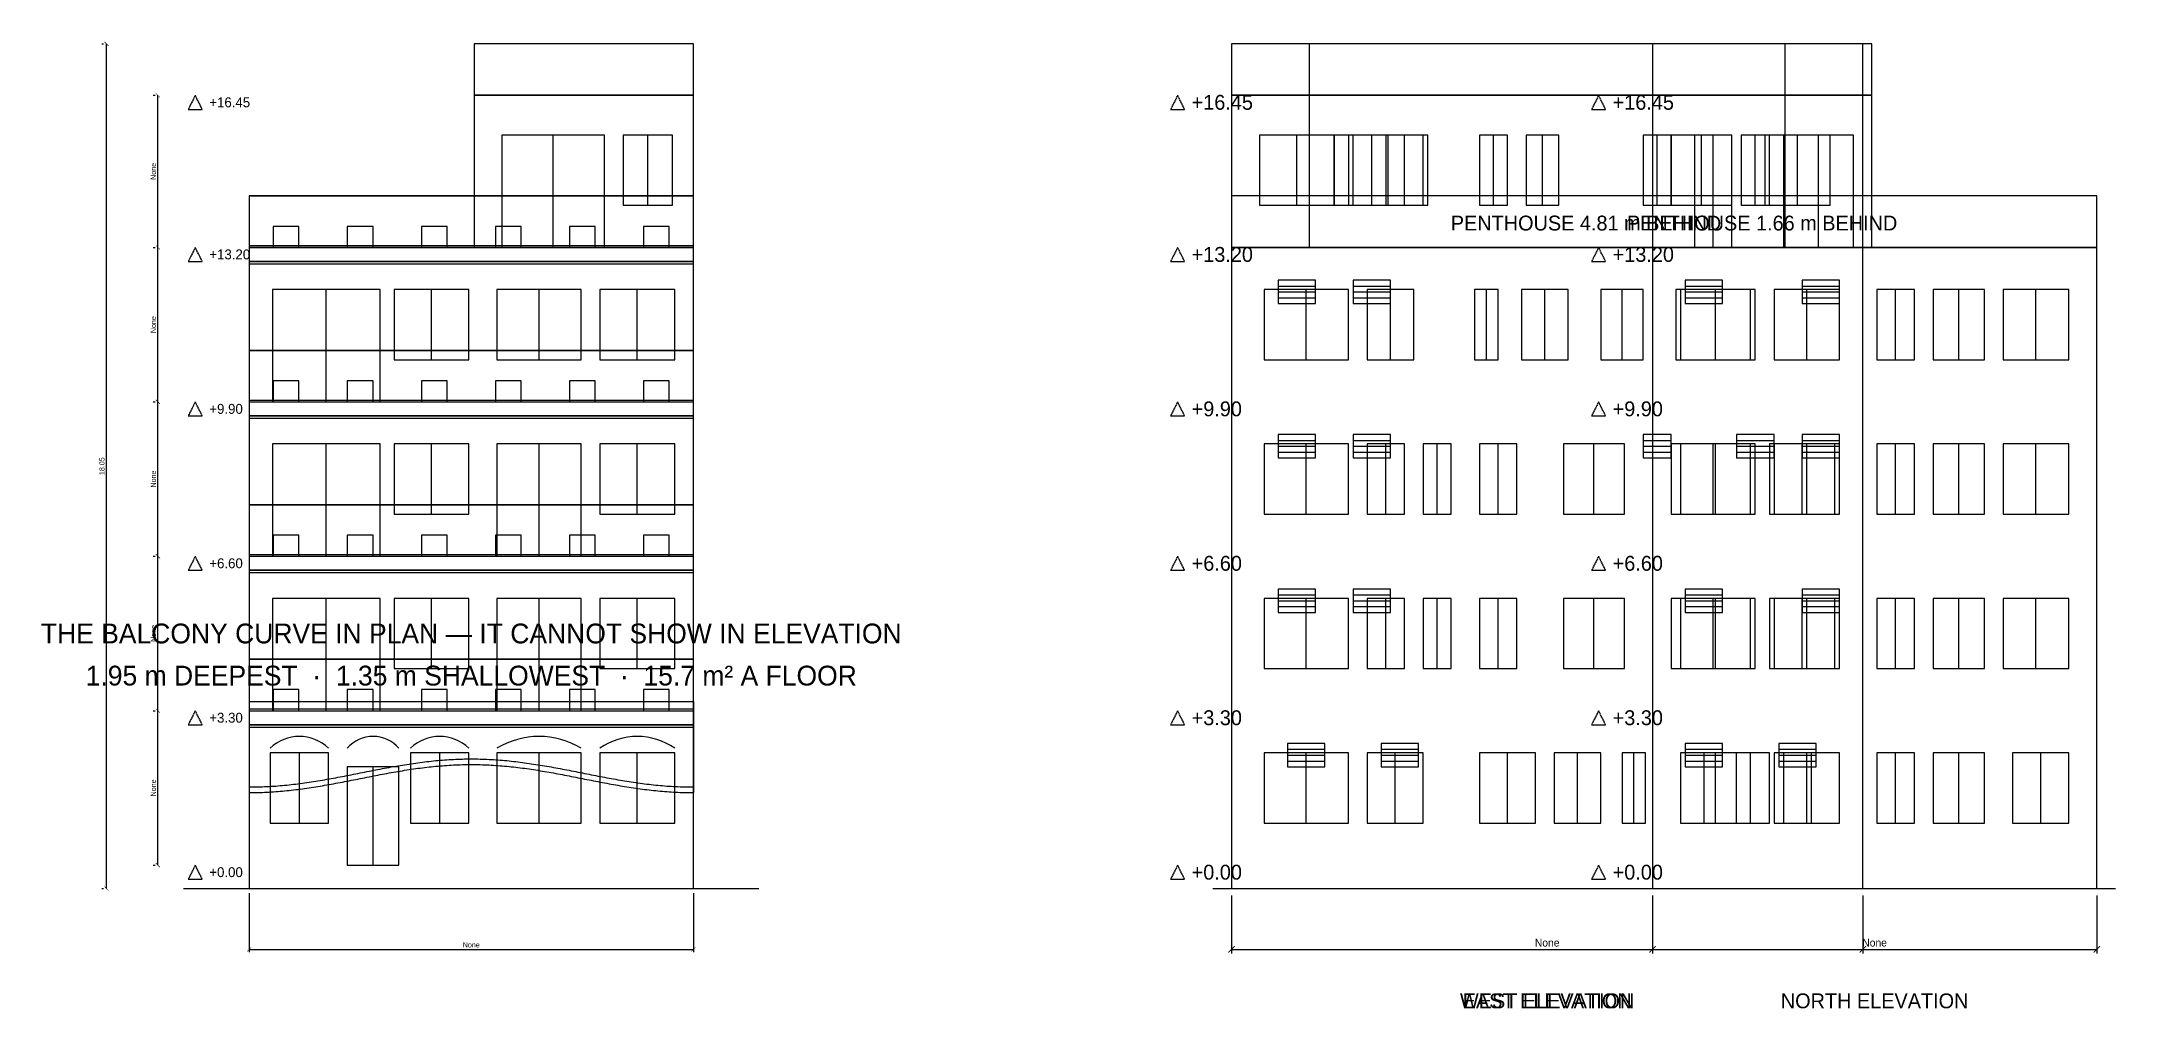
# Model space of a CAD drawing. Header units: millimetres. Extents: x -3851 to 506847, y -6675 to 35120.
# Drawn here: x 218062 to 262400, y -3063 to 17600 of the extents above; entities that cross this region are included whole.
import ezdxf
from ezdxf.enums import TextEntityAlignment as Align

# ---------------------------------------------------------------- set-up
doc = ezdxf.new("R2010")
doc.units = ezdxf.units.MM
doc.header["$LTSCALE"] = 20
doc.linetypes.add('DASHED', pattern=[1.524, 1.27, -0.254])
for name, color, linetype, lineweight in [('A-ANNO-DIMS-ELA', 5, 'CONTINUOUS', 13), ('A-ANNO-SYMB-ELA', 5, 'DASHED', 13), ('A-ANNO-TEXT-ELA', 7, 'CONTINUOUS', 13), ('A-FLOR-ELA', 7, 'CONTINUOUS', 25), ('A-FURN-ELA', 6, 'CONTINUOUS', 13)]:
    doc.layers.add(name, color=color, linetype=linetype, lineweight=lineweight)
doc.dimstyles.new('ARCH', dxfattribs={"dimtxt": 2.2, "dimasz": 1.8, "dimexe": 1.2, "dimexo": 2, "dimgap": 0.8, "dimtad": 1, "dimlfac": 0.001, "dimblk": 'ARCHTICK', "dimcen": 2.5, "dimazin": 3, "dimtfac": 1, "dimtmove": 0, "dimatfit": 3})

msp = doc.modelspace()

# ---------------------------------------------------------------- texts
at = {"layer": 'A-ANNO-TEXT-ELA'}
for s, height, p in [('+16.45', 211.6667, (221650, 16300)), ('+16.45', 317.5, (242650, 16300)), ('+16.45', 317.5, (242650, 16300)), ('+16.45', 317.5, (251650, 16300)), ('+13.20', 211.6667, (221650, 13050)), ('+13.20', 317.5, (242650, 13050)), ('+13.20', 317.5, (242650, 13050)), ('+13.20', 317.5, (251650, 13050)), ('+9.90', 211.6667, (221650, 9750)), ('+9.90', 317.5, (242650, 9750)), ('+9.90', 317.5, (242650, 9750)), ('+9.90', 317.5, (251650, 9750)), ('+6.60', 211.6667, (221650, 6450)), ('+6.60', 317.5, (242650, 6450)), ('+6.60', 317.5, (242650, 6450)), ('+6.60', 317.5, (251650, 6450)), ('+3.30', 211.6667, (221650, 3150)), ('+3.30', 317.5, (242650, 3150)), ('+3.30', 317.5, (242650, 3150)), ('+3.30', 317.5, (251650, 3150)), ('+0.00', 317.5, (242650, -150)), ('+0.00', 317.5, (242650, -150)), ('+0.00', 317.5, (251650, -150)), ('+0.00', 211.6667, (221650, -150))]:
    msp.add_text(s, height=height, dxfattribs=at).set_placement(p, align=Align.MIDDLE_LEFT)
for s, height, p in [('PENTHOUSE 4.81 m BEHIND', 317.5, (251080, 13720)), ('PENTHOUSE 1.66 m BEHIND', 317.5, (254845, 13720)), ('THE BALCONY CURVE IN PLAN — IT CANNOT SHOW IN ELEVATION', 423.33333, (227250, 4950)), ('1.95 m DEEPEST  ·  1.35 m SHALLOWEST  ·  15.7 m² A FLOOR', 423.33333, (227250, 4050)), ('WEST ELEVATION', 317.5, (250250, -2900)), ('EAST ELEVATION', 317.5, (250250, -2900)), ('NORTH ELEVATION', 317.5, (257250, -2900))]:
    msp.add_text(s, height=height, dxfattribs=at).set_placement(p, align=Align.MIDDLE_CENTER)

# ---------------------------------------------------------------- blocks, each defined once
blk = doc.blocks.new('_ARCHTICK')
at = {"color": 0, "linetype": 'BYBLOCK', "const_width": 0.15}
blk.add_lwpolyline([(-0.5, -0.5), (0.5, 0.5)], dxfattribs=at)

# ---------------------------------------------------------------- dimensions: what is measured, and where the dimension line sits
at = {"layer": 'A-ANNO-DIMS-ELA'}
for base, p1, p2, text in [((219450, -500), (219450, -500), (219450, 17550), '18.05'), ((220550, 13200), (220550, 13200), (220550, 16450), 'None'), ((220550, 9900), (220550, 9900), (220550, 13200), 'None'), ((220550, 6600), (220550, 6600), (220550, 9900), 'None'), ((220550, 3300), (220550, 3300), (220550, 6600), 'None'), ((220550, 0), (220550, 0), (220550, 3300), 'None')]:
    msp.add_linear_dim(base=base, p1=p1, p2=p2, angle=90, text=text, dimstyle='ARCH', override={"dimscale": 50}, dxfattribs=at).render()
for base, p1, p2, override in [((222500, -1800), (222500, -500), (232000, -500), {"dimscale": 50}), ((243500, -1800), (243500, -500), (257000, -500), {"dimscale": 75}), ((243500, -1800), (243500, -500), (257000, -500), {"dimscale": 75}), ((252500, -1800), (252500, -500), (262000, -500), {"dimscale": 75})]:
    msp.add_linear_dim(base=base, p1=p1, p2=p2, text='None', dimstyle='ARCH', override=override, dxfattribs=at).render()

# ---------------------------------------------------------------- linework, layer by layer
at = {"layer": 'A-ANNO-SYMB-ELA'}
for points in [[(221350, 16450), (221200, 16150), (221500, 16150)], [(242350, 16450), (242200, 16150), (242500, 16150)], [(242350, 16450), (242200, 16150), (242500, 16150)], [(251350, 16450), (251200, 16150), (251500, 16150)], [(221350, 13200), (221200, 12900), (221500, 12900)], [(242350, 13200), (242200, 12900), (242500, 12900)], [(242350, 13200), (242200, 12900), (242500, 12900)], [(251350, 13200), (251200, 12900), (251500, 12900)], [(221350, 9900), (221200, 9600), (221500, 9600)], [(242350, 9900), (242200, 9600), (242500, 9600)], [(242350, 9900), (242200, 9600), (242500, 9600)], [(251350, 9900), (251200, 9600), (251500, 9600)], [(221350, 6600), (221200, 6300), (221500, 6300)], [(242350, 6600), (242200, 6300), (242500, 6300)], [(242350, 6600), (242200, 6300), (242500, 6300)], [(251350, 6600), (251200, 6300), (251500, 6300)], [(221350, 3300), (221200, 3000), (221500, 3000)], [(242350, 3300), (242200, 3000), (242500, 3000)], [(242350, 3300), (242200, 3000), (242500, 3000)], [(251350, 3300), (251200, 3000), (251500, 3000)], [(221350, 0), (221200, -300), (221500, -300)], [(242350, 0), (242200, -300), (242500, -300)], [(242350, 0), (242200, -300), (242500, -300)], [(251350, 0), (251200, -300), (251500, -300)]]:
    msp.add_lwpolyline(points, close=True, dxfattribs=at)
at = {"layer": 'A-FLOR-ELA'}
for p, q in [((229000, 13200), (229000, 15600)), ((231025, 14100), (231025, 15600)), ((244900, 14100), (244900, 15600)), ((246100, 14100), (246100, 15600)), ((246850, 14100), (246850, 15600)), ((247200, 14100), (247200, 15600)), ((249100, 14100), (249100, 15600)), ((250150, 14100), (250150, 15600)), ((252600, 14100), (252600, 15600)), ((253550, 14100), (253550, 15600)), ((253800, 13200), (253800, 15600)), ((254700, 14100), (254700, 15600)), ((255600, 14100), (255600, 15600)), ((256050, 13200), (256050, 15600)), ((222500, 14300), (232000, 14300)), ((224150, 9900), (224150, 12300)), ((226400, 10800), (226400, 12300)), ((228700, 10800), (228700, 12300)), ((230800, 10800), (230800, 12300)), ((244500, 12375), (245300, 12375)), ((244500, 12250), (245300, 12250)), ((244500, 12125), (245300, 12125)), ((245100, 10800), (245100, 12300)), ((246100, 12375), (246900, 12375)), ((246100, 12250), (246900, 12250)), ((246100, 12125), (246900, 12125)), ((246900, 10800), (246900, 12300)), ((248950, 10800), (248950, 12300)), ((250200, 10800), (250200, 12300)), ((251850, 10800), (251850, 12300)), ((253200, 12375), (254000, 12375)), ((253200, 12250), (254000, 12250)), ((253200, 12125), (254000, 12125)), ((253850, 10800), (253850, 12300)), ((253850, 10800), (253850, 12300)), ((255700, 12375), (256500, 12375)), ((255700, 12250), (256500, 12250)), ((255700, 12125), (256500, 12125)), ((255800, 10800), (255800, 12300)), ((257700, 10800), (257700, 12300)), ((259050, 10800), (259050, 12300)), ((260700, 10800), (260700, 12300)), ((222500, 11000), (232000, 11000)), ((224150, 6600), (224150, 9000)), ((226400, 7500), (226400, 9000)), ((228700, 6600), (228700, 9000)), ((230800, 7500), (230800, 9000)), ((244500, 9075), (245300, 9075)), ((244500, 8950), (245300, 8950)), ((245100, 7500), (245100, 9000)), ((246100, 9075), (246900, 9075)), ((246100, 8950), (246900, 8950)), ((246800, 7500), (246800, 9000)), ((247900, 7500), (247900, 9000)), ((249200, 7500), (249200, 9000)), ((251250, 7500), (251250, 9000)), ((252300, 9075), (252900, 9075)), ((252300, 8950), (252900, 8950)), ((253800, 7500), (253800, 9000)), ((253850, 7500), (253850, 9000)), ((254300, 9075), (255100, 9075)), ((254300, 8950), (255100, 8950)), ((255700, 9075), (256500, 9075)), ((255700, 7500), (255700, 9000)), ((255700, 8950), (256500, 8950)), ((255800, 7500), (255800, 9000)), ((257700, 7500), (257700, 9000)), ((259050, 7500), (259050, 9000)), ((260700, 7500), (260700, 9000)), ((244500, 8825), (245300, 8825)), ((246100, 8825), (246900, 8825)), ((252300, 8825), (252900, 8825)), ((254300, 8825), (255100, 8825)), ((255700, 8825), (256500, 8825)), ((222500, 7700), (232000, 7700)), ((244500, 5775), (245300, 5775)), ((246100, 5775), (246900, 5775)), ((253200, 5775), (254000, 5775)), ((255700, 5775), (256500, 5775)), ((224150, 3300), (224150, 5700)), ((226400, 4200), (226400, 5700)), ((228700, 3300), (228700, 5700)), ((230800, 4200), (230800, 5700)), ((244500, 5650), (245300, 5650)), ((244500, 5525), (245300, 5525)), ((245100, 4200), (245100, 5700)), ((246100, 5650), (246900, 5650)), ((246100, 5525), (246900, 5525)), ((246800, 4200), (246800, 5700)), ((247900, 4200), (247900, 5700)), ((249200, 4200), (249200, 5700)), ((251250, 4200), (251250, 5700)), ((253200, 5650), (254000, 5650)), ((253200, 5525), (254000, 5525)), ((253800, 4200), (253800, 5700)), ((253850, 4200), (253850, 5700)), ((255700, 4200), (255700, 5700)), ((255700, 5650), (256500, 5650)), ((255700, 5525), (256500, 5525)), ((255800, 4200), (255800, 5700)), ((257700, 4200), (257700, 5700)), ((259050, 4200), (259050, 5700)), ((260700, 4200), (260700, 5700)), ((222500, 4400), (232000, 4400)), ((222500, 3500), (232000, 3500)), ((222500, 3500), (222500, 1550)), ((232000, 3500), (232000, 1550)), ((223575, 900), (223575, 2400)), ((226575, 900), (226575, 2400)), ((228700, 900), (228700, 2400)), ((230800, 900), (230800, 2400)), ((244700, 2475), (245500, 2475)), ((244700, 2350), (245500, 2350)), ((244700, 2225), (245500, 2225)), ((245100, 900), (245100, 2400)), ((246700, 2475), (247500, 2475)), ((246700, 2350), (247500, 2350)), ((246700, 2225), (247500, 2225)), ((247000, 900), (247000, 2400)), ((249400, 900), (249400, 2400)), ((250900, 900), (250900, 2400)), ((252100, 900), (252100, 2400)), ((253200, 2475), (254000, 2475)), ((253200, 2350), (254000, 2350)), ((253200, 2225), (254000, 2225)), ((253850, 900), (253850, 2400)), ((254300, 900), (254300, 2400)), ((255200, 2475), (256000, 2475)), ((255200, 2350), (256000, 2350)), ((255200, 2225), (256000, 2225)), ((255800, 900), (255800, 2400)), ((255900, 900), (255900, 2400)), ((257700, 900), (257700, 2400)), ((259050, 900), (259050, 2400)), ((260800, 900), (260800, 2400)), ((225150, 0), (225150, 2100)), ((221100, -500), (233400, -500)), ((243100, -500), (257400, -500)), ((243100, -500), (257400, -500)), ((252100, -500), (262400, -500))]:
    msp.add_line(p, q, dxfattribs=at)
for points in [[(227310, 16450), (232000, 16450), (232000, 17550), (227310, 17550)], [(243500, 16450), (255340, 16450), (255340, 17550), (243500, 17550)], [(245160, 16450), (257000, 16450), (257000, 17550), (245160, 17550)], [(252500, 16450), (257190, 16450), (257190, 17550), (252500, 17550)], [(227310, 13200), (232000, 13200), (232000, 16450), (227310, 16450)], [(243500, 13200), (255340, 13200), (255340, 16450), (243500, 16450)], [(227900, 13200), (230100, 13200), (230100, 15600), (227900, 15600)], [(230500, 14100), (231550, 14100), (231550, 15600), (230500, 15600)], [(244100, 14100), (245700, 14100), (245700, 15600), (244100, 15600)], [(245700, 14100), (246500, 14100), (246500, 15600), (245700, 15600)], [(246000, 14100), (247700, 14100), (247700, 15600), (246000, 15600)], [(246800, 14100), (247600, 14100), (247600, 15600), (246800, 15600)], [(248800, 14100), (249400, 14100), (249400, 15600), (248800, 15600)], [(249800, 14100), (250500, 14100), (250500, 15600), (249800, 15600)], [(252300, 14100), (252900, 14100), (252900, 15600), (252300, 15600)], [(252900, 14100), (254200, 14100), (254200, 15600), (252900, 15600)], [(253400, 13200), (254200, 13200), (254200, 15600), (253400, 15600)], [(254400, 14100), (255000, 14100), (255000, 15600), (254400, 15600)], [(254900, 14100), (256300, 14100), (256300, 15600), (254900, 15600)], [(255300, 13200), (256800, 13200), (256800, 15600), (255300, 15600)], [(222500, 13200), (232000, 13200), (232000, 14300), (222500, 14300)], [(222500, 13200), (232000, 13200), (232000, 14300), (222500, 14300)], [(243500, 13200), (257000, 13200), (257000, 14300), (243500, 14300)], [(243500, 13200), (257000, 13200), (257000, 14300), (243500, 14300)], [(252500, 13200), (262000, 13200), (262000, 14300), (252500, 14300)], [(223016.667, 13200), (223566.667, 13200), (223566.667, 13650), (223016.667, 13650)], [(224600, 13200), (225150, 13200), (225150, 13650), (224600, 13650)], [(226183.333, 13200), (226733.333, 13200), (226733.333, 13650), (226183.333, 13650)], [(227766.667, 13200), (228316.667, 13200), (228316.667, 13650), (227766.667, 13650)], [(229350, 13200), (229900, 13200), (229900, 13650), (229350, 13650)], [(230933.333, 13200), (231483.333, 13200), (231483.333, 13650), (230933.333, 13650)], [(222500, 12900), (232000, 12900), (232000, 13230), (222500, 13230)], [(222500, -500), (232000, -500), (232000, 13200), (222500, 13200)], [(243500, -500), (257000, -500), (257000, 13200), (243500, 13200)], [(243500, -500), (257000, -500), (257000, 13200), (243500, 13200)], [(252500, -500), (262000, -500), (262000, 13200), (252500, 13200)], [(244500, 12000), (245300, 12000), (245300, 12500), (244500, 12500)], [(246100, 12000), (246900, 12000), (246900, 12500), (246100, 12500)], [(253200, 12000), (254000, 12000), (254000, 12500), (253200, 12500)], [(255700, 12000), (256500, 12000), (256500, 12500), (255700, 12500)], [(223000, 9900), (225300, 9900), (225300, 12300), (223000, 12300)], [(225600, 10800), (227200, 10800), (227200, 12300), (225600, 12300)], [(227800, 10800), (229600, 10800), (229600, 12300), (227800, 12300)], [(230000, 10800), (231600, 10800), (231600, 12300), (230000, 12300)], [(244200, 10800), (246000, 10800), (246000, 12300), (244200, 12300)], [(246400, 10800), (247400, 10800), (247400, 12300), (246400, 12300)], [(248700, 10800), (249200, 10800), (249200, 12300), (248700, 12300)], [(249700, 10800), (250700, 10800), (250700, 12300), (249700, 12300)], [(251400, 10800), (252300, 10800), (252300, 12300), (251400, 12300)], [(253000, 10800), (254700, 10800), (254700, 12300), (253000, 12300)], [(253100, 10800), (254600, 10800), (254600, 12300), (253100, 12300)], [(255100, 10800), (256500, 10800), (256500, 12300), (255100, 12300)], [(257300, 10800), (258100, 10800), (258100, 12300), (257300, 12300)], [(258500, 10800), (259600, 10800), (259600, 12300), (258500, 12300)], [(260000, 10800), (261400, 10800), (261400, 12300), (260000, 12300)], [(222500, 9900), (232000, 9900), (232000, 11000), (222500, 11000)], [(223016.667, 9900), (223566.667, 9900), (223566.667, 10350), (223016.667, 10350)], [(224600, 9900), (225150, 9900), (225150, 10350), (224600, 10350)], [(226183.333, 9900), (226733.333, 9900), (226733.333, 10350), (226183.333, 10350)], [(227766.667, 9900), (228316.667, 9900), (228316.667, 10350), (227766.667, 10350)], [(229350, 9900), (229900, 9900), (229900, 10350), (229350, 10350)], [(230933.333, 9900), (231483.333, 9900), (231483.333, 10350), (230933.333, 10350)], [(222500, 9600), (232000, 9600), (232000, 9930), (222500, 9930)], [(223000, 6600), (225300, 6600), (225300, 9000), (223000, 9000)], [(225600, 7500), (227200, 7500), (227200, 9000), (225600, 9000)], [(227800, 6600), (229600, 6600), (229600, 9000), (227800, 9000)], [(230000, 7500), (231600, 7500), (231600, 9000), (230000, 9000)], [(244200, 7500), (246000, 7500), (246000, 9000), (244200, 9000)], [(244500, 8700), (245300, 8700), (245300, 9200), (244500, 9200)], [(246100, 8700), (246900, 8700), (246900, 9200), (246100, 9200)], [(246400, 7500), (247200, 7500), (247200, 9000), (246400, 9000)], [(247600, 7500), (248200, 7500), (248200, 9000), (247600, 9000)], [(248800, 7500), (249600, 7500), (249600, 9000), (248800, 9000)], [(250600, 7500), (251900, 7500), (251900, 9000), (250600, 9000)], [(252300, 8700), (252900, 8700), (252900, 9200), (252300, 9200)], [(252900, 7500), (254700, 7500), (254700, 9000), (252900, 9000)], [(253100, 7500), (254600, 7500), (254600, 9000), (253100, 9000)], [(254300, 8700), (255100, 8700), (255100, 9200), (254300, 9200)], [(255000, 7500), (256400, 7500), (256400, 9000), (255000, 9000)], [(255100, 7500), (256500, 7500), (256500, 9000), (255100, 9000)], [(255700, 8700), (256500, 8700), (256500, 9200), (255700, 9200)], [(257300, 7500), (258100, 7500), (258100, 9000), (257300, 9000)], [(258500, 7500), (259600, 7500), (259600, 9000), (258500, 9000)], [(260000, 7500), (261400, 7500), (261400, 9000), (260000, 9000)], [(222500, 6600), (232000, 6600), (232000, 7700), (222500, 7700)], [(223016.667, 6600), (223566.667, 6600), (223566.667, 7050), (223016.667, 7050)], [(224600, 6600), (225150, 6600), (225150, 7050), (224600, 7050)], [(226183.333, 6600), (226733.333, 6600), (226733.333, 7050), (226183.333, 7050)], [(227766.667, 6600), (228316.667, 6600), (228316.667, 7050), (227766.667, 7050)], [(229350, 6600), (229900, 6600), (229900, 7050), (229350, 7050)], [(230933.333, 6600), (231483.333, 6600), (231483.333, 7050), (230933.333, 7050)], [(222500, 6300), (232000, 6300), (232000, 6630), (222500, 6630)], [(244500, 5400), (245300, 5400), (245300, 5900), (244500, 5900)], [(246100, 5400), (246900, 5400), (246900, 5900), (246100, 5900)], [(253200, 5400), (254000, 5400), (254000, 5900), (253200, 5900)], [(255700, 5400), (256500, 5400), (256500, 5900), (255700, 5900)], [(223000, 3300), (225300, 3300), (225300, 5700), (223000, 5700)], [(225600, 4200), (227200, 4200), (227200, 5700), (225600, 5700)], [(227800, 3300), (229600, 3300), (229600, 5700), (227800, 5700)], [(230000, 4200), (231600, 4200), (231600, 5700), (230000, 5700)], [(244200, 4200), (246000, 4200), (246000, 5700), (244200, 5700)], [(246400, 4200), (247200, 4200), (247200, 5700), (246400, 5700)], [(247600, 4200), (248200, 4200), (248200, 5700), (247600, 5700)], [(248800, 4200), (249600, 4200), (249600, 5700), (248800, 5700)], [(250600, 4200), (251900, 4200), (251900, 5700), (250600, 5700)], [(252900, 4200), (254700, 4200), (254700, 5700), (252900, 5700)], [(253100, 4200), (254600, 4200), (254600, 5700), (253100, 5700)], [(255000, 4200), (256400, 4200), (256400, 5700), (255000, 5700)], [(255100, 4200), (256500, 4200), (256500, 5700), (255100, 5700)], [(257300, 4200), (258100, 4200), (258100, 5700), (257300, 5700)], [(258500, 4200), (259600, 4200), (259600, 5700), (258500, 5700)], [(260000, 4200), (261400, 4200), (261400, 5700), (260000, 5700)], [(222500, 3300), (232000, 3300), (232000, 4400), (222500, 4400)], [(223016.667, 3300), (223566.667, 3300), (223566.667, 3750), (223016.667, 3750)], [(224600, 3300), (225150, 3300), (225150, 3750), (224600, 3750)], [(226183.333, 3300), (226733.333, 3300), (226733.333, 3750), (226183.333, 3750)], [(227766.667, 3300), (228316.667, 3300), (228316.667, 3750), (227766.667, 3750)], [(229350, 3300), (229900, 3300), (229900, 3750), (229350, 3750)], [(230933.333, 3300), (231483.333, 3300), (231483.333, 3750), (230933.333, 3750)], [(222500, 3000), (232000, 3000), (232000, 3330), (222500, 3330)], [(222950, 900), (224200, 900), (224200, 2400), (222950, 2400)], [(225950, 900), (227200, 900), (227200, 2400), (225950, 2400)], [(227800, 900), (229600, 900), (229600, 2400), (227800, 2400)], [(230000, 900), (231600, 900), (231600, 2400), (230000, 2400)], [(244200, 900), (246000, 900), (246000, 2400), (244200, 2400)], [(244700, 2100), (245500, 2100), (245500, 2600), (244700, 2600)], [(246400, 900), (247600, 900), (247600, 2400), (246400, 2400)], [(246700, 2100), (247500, 2100), (247500, 2600), (246700, 2600)], [(248800, 900), (250000, 900), (250000, 2400), (248800, 2400)], [(250400, 900), (251400, 900), (251400, 2400), (250400, 2400)], [(251850, 900), (252350, 900), (252350, 2400), (251850, 2400)], [(253100, 900), (254600, 900), (254600, 2400), (253100, 2400)], [(253200, 2100), (254000, 2100), (254000, 2600), (253200, 2600)], [(253600, 900), (255000, 900), (255000, 2400), (253600, 2400)], [(255100, 900), (256500, 900), (256500, 2400), (255100, 2400)], [(255200, 2100), (256000, 2100), (256000, 2600), (255200, 2600)], [(255300, 900), (256500, 900), (256500, 2400), (255300, 2400)], [(257300, 900), (258100, 900), (258100, 2400), (257300, 2400)], [(258500, 900), (259600, 900), (259600, 2400), (258500, 2400)], [(260200, 900), (261400, 900), (261400, 2400), (260200, 2400)], [(224600, 0), (225700, 0), (225700, 2100), (224600, 2100)]]:
    msp.add_lwpolyline(points, close=True, dxfattribs=at)
for points in [[(222500, 1670), (222547.5, 1670.148), (222595, 1670.592), (222642.5, 1671.331), (222690, 1672.366), (222737.5, 1673.693), (222785, 1675.314), (222832.5, 1677.225), (222880, 1679.425), (222927.5, 1681.912), (222975, 1684.683), (223022.5, 1687.736), (223070, 1691.067), (223117.5, 1694.674), (223165, 1698.552), (223212.5, 1702.698), (223260, 1707.108), (223307.5, 1711.777), (223355, 1716.702), (223402.5, 1721.876), (223450, 1727.295), (223497.5, 1732.953), (223545, 1738.846), (223592.5, 1744.967), (223640, 1751.309), (223687.5, 1757.868), (223735, 1764.636), (223782.5, 1771.606), (223830, 1778.773), (223877.5, 1786.128), (223925, 1793.664), (223972.5, 1801.375), (224020, 1809.252), (224067.5, 1817.288), (224115, 1825.474), (224162.5, 1833.803), (224210, 1842.266), (224257.5, 1850.856), (224305, 1859.563), (224352.5, 1868.379), (224400, 1877.295), (224447.5, 1886.303), (224495, 1895.393), (224542.5, 1904.557), (224590, 1913.786), (224637.5, 1923.07), (224685, 1932.4), (224732.5, 1941.768), (224780, 1951.163), (224827.5, 1960.577), (224875, 1970), (224922.5, 1979.423), (224970, 1988.837), (225017.5, 1998.232), (225065, 2007.6), (225112.5, 2016.93), (225160, 2026.214), (225207.5, 2035.443), (225255, 2044.607), (225302.5, 2053.697), (225350, 2062.705), (225397.5, 2071.621), (225445, 2080.437), (225492.5, 2089.144), (225540, 2097.734), (225587.5, 2106.197), (225635, 2114.526), (225682.5, 2122.712), (225730, 2130.748), (225777.5, 2138.625), (225825, 2146.336), (225872.5, 2153.872), (225920, 2161.227), (225967.5, 2168.394), (226015, 2175.364), (226062.5, 2182.132), (226110, 2188.691), (226157.5, 2195.033), (226205, 2201.154), (226252.5, 2207.047), (226300, 2212.705), (226347.5, 2218.124), (226395, 2223.298), (226442.5, 2228.223), (226490, 2232.892), (226537.5, 2237.302), (226585, 2241.448), (226632.5, 2245.326), (226680, 2248.933), (226727.5, 2252.264), (226775, 2255.317), (226822.5, 2258.088), (226870, 2260.575), (226917.5, 2262.775), (226965, 2264.686), (227012.5, 2266.307), (227060, 2267.634), (227107.5, 2268.669), (227155, 2269.408), (227202.5, 2269.852), (227250, 2270), (227297.5, 2269.852), (227345, 2269.408), (227392.5, 2268.669), (227440, 2267.634), (227487.5, 2266.307), (227535, 2264.686), (227582.5, 2262.775), (227630, 2260.575), (227677.5, 2258.088), (227725, 2255.317), (227772.5, 2252.264), (227820, 2248.933), (227867.5, 2245.326), (227915, 2241.448), (227962.5, 2237.302), (228010, 2232.892), (228057.5, 2228.223), (228105, 2223.298), (228152.5, 2218.124), (228200, 2212.705), (228247.5, 2207.047), (228295, 2201.154), (228342.5, 2195.033), (228390, 2188.691), (228437.5, 2182.132), (228485, 2175.364), (228532.5, 2168.394), (228580, 2161.227), (228627.5, 2153.872), (228675, 2146.336), (228722.5, 2138.625), (228770, 2130.748), (228817.5, 2122.712), (228865, 2114.526), (228912.5, 2106.197), (228960, 2097.734), (229007.5, 2089.144), (229055, 2080.437), (229102.5, 2071.621), (229150, 2062.705), (229197.5, 2053.697), (229245, 2044.607), (229292.5, 2035.443), (229340, 2026.214), (229387.5, 2016.93), (229435, 2007.6), (229482.5, 1998.232), (229530, 1988.837), (229577.5, 1979.423), (229625, 1970), (229672.5, 1960.577), (229720, 1951.163), (229767.5, 1941.768), (229815, 1932.4), (229862.5, 1923.07), (229910, 1913.786), (229957.5, 1904.557), (230005, 1895.393), (230052.5, 1886.303), (230100, 1877.295), (230147.5, 1868.379), (230195, 1859.563), (230242.5, 1850.856), (230290, 1842.266), (230337.5, 1833.803), (230385, 1825.474), (230432.5, 1817.288), (230480, 1809.252), (230527.5, 1801.375), (230575, 1793.664), (230622.5, 1786.128), (230670, 1778.773), (230717.5, 1771.606), (230765, 1764.636), (230812.5, 1757.868), (230860, 1751.309), (230907.5, 1744.967), (230955, 1738.846), (231002.5, 1732.953), (231050, 1727.295), (231097.5, 1721.876), (231145, 1716.702), (231192.5, 1711.777), (231240, 1707.108), (231287.5, 1702.698), (231335, 1698.552), (231382.5, 1694.674), (231430, 1691.067), (231477.5, 1687.736), (231525, 1684.683), (231572.5, 1681.912), (231620, 1679.425), (231667.5, 1677.225), (231715, 1675.314), (231762.5, 1673.693), (231810, 1672.366), (231857.5, 1671.331), (231905, 1670.592), (231952.5, 1670.148), (232000, 1670)], [(222500, 1550), (222547.5, 1550.148), (222595, 1550.592), (222642.5, 1551.331), (222690, 1552.366), (222737.5, 1553.693), (222785, 1555.314), (222832.5, 1557.225), (222880, 1559.425), (222927.5, 1561.912), (222975, 1564.683), (223022.5, 1567.736), (223070, 1571.067), (223117.5, 1574.674), (223165, 1578.552), (223212.5, 1582.698), (223260, 1587.108), (223307.5, 1591.777), (223355, 1596.702), (223402.5, 1601.876), (223450, 1607.295), (223497.5, 1612.953), (223545, 1618.846), (223592.5, 1624.967), (223640, 1631.309), (223687.5, 1637.868), (223735, 1644.636), (223782.5, 1651.606), (223830, 1658.773), (223877.5, 1666.128), (223925, 1673.664), (223972.5, 1681.375), (224020, 1689.252), (224067.5, 1697.288), (224115, 1705.474), (224162.5, 1713.803), (224210, 1722.266), (224257.5, 1730.856), (224305, 1739.563), (224352.5, 1748.379), (224400, 1757.295), (224447.5, 1766.303), (224495, 1775.393), (224542.5, 1784.557), (224590, 1793.786), (224637.5, 1803.07), (224685, 1812.4), (224732.5, 1821.768), (224780, 1831.163), (224827.5, 1840.577), (224875, 1850), (224922.5, 1859.423), (224970, 1868.837), (225017.5, 1878.232), (225065, 1887.6), (225112.5, 1896.93), (225160, 1906.214), (225207.5, 1915.443), (225255, 1924.607), (225302.5, 1933.697), (225350, 1942.705), (225397.5, 1951.621), (225445, 1960.437), (225492.5, 1969.144), (225540, 1977.734), (225587.5, 1986.197), (225635, 1994.526), (225682.5, 2002.712), (225730, 2010.748), (225777.5, 2018.625), (225825, 2026.336), (225872.5, 2033.872), (225920, 2041.227), (225967.5, 2048.394), (226015, 2055.364), (226062.5, 2062.132), (226110, 2068.691), (226157.5, 2075.033), (226205, 2081.154), (226252.5, 2087.047), (226300, 2092.705), (226347.5, 2098.124), (226395, 2103.298), (226442.5, 2108.223), (226490, 2112.892), (226537.5, 2117.302), (226585, 2121.448), (226632.5, 2125.326), (226680, 2128.933), (226727.5, 2132.264), (226775, 2135.317), (226822.5, 2138.088), (226870, 2140.575), (226917.5, 2142.775), (226965, 2144.686), (227012.5, 2146.307), (227060, 2147.634), (227107.5, 2148.669), (227155, 2149.408), (227202.5, 2149.852), (227250, 2150), (227297.5, 2149.852), (227345, 2149.408), (227392.5, 2148.669), (227440, 2147.634), (227487.5, 2146.307), (227535, 2144.686), (227582.5, 2142.775), (227630, 2140.575), (227677.5, 2138.088), (227725, 2135.317), (227772.5, 2132.264), (227820, 2128.933), (227867.5, 2125.326), (227915, 2121.448), (227962.5, 2117.302), (228010, 2112.892), (228057.5, 2108.223), (228105, 2103.298), (228152.5, 2098.124), (228200, 2092.705), (228247.5, 2087.047), (228295, 2081.154), (228342.5, 2075.033), (228390, 2068.691), (228437.5, 2062.132), (228485, 2055.364), (228532.5, 2048.394), (228580, 2041.227), (228627.5, 2033.872), (228675, 2026.336), (228722.5, 2018.625), (228770, 2010.748), (228817.5, 2002.712), (228865, 1994.526), (228912.5, 1986.197), (228960, 1977.734), (229007.5, 1969.144), (229055, 1960.437), (229102.5, 1951.621), (229150, 1942.705), (229197.5, 1933.697), (229245, 1924.607), (229292.5, 1915.443), (229340, 1906.214), (229387.5, 1896.93), (229435, 1887.6), (229482.5, 1878.232), (229530, 1868.837), (229577.5, 1859.423), (229625, 1850), (229672.5, 1840.577), (229720, 1831.163), (229767.5, 1821.768), (229815, 1812.4), (229862.5, 1803.07), (229910, 1793.786), (229957.5, 1784.557), (230005, 1775.393), (230052.5, 1766.303), (230100, 1757.295), (230147.5, 1748.379), (230195, 1739.563), (230242.5, 1730.856), (230290, 1722.266), (230337.5, 1713.803), (230385, 1705.474), (230432.5, 1697.288), (230480, 1689.252), (230527.5, 1681.375), (230575, 1673.664), (230622.5, 1666.128), (230670, 1658.773), (230717.5, 1651.606), (230765, 1644.636), (230812.5, 1637.868), (230860, 1631.309), (230907.5, 1624.967), (230955, 1618.846), (231002.5, 1612.953), (231050, 1607.295), (231097.5, 1601.876), (231145, 1596.702), (231192.5, 1591.777), (231240, 1587.108), (231287.5, 1582.698), (231335, 1578.552), (231382.5, 1574.674), (231430, 1571.067), (231477.5, 1567.736), (231525, 1564.683), (231572.5, 1561.912), (231620, 1559.425), (231667.5, 1557.225), (231715, 1555.314), (231762.5, 1553.693), (231810, 1552.366), (231857.5, 1551.331), (231905, 1550.592), (231952.5, 1550.148), (232000, 1550)]]:
    msp.add_lwpolyline(points, dxfattribs=at)
for centre, radius, start, end in [((223575, 1843.75), 906.25, 46.397181, 133.602819), ((225150, 2020), 730, 41.1120904, 138.8879096), ((226575, 1843.75), 906.25, 46.397181, 133.602819), ((228700, 1005), 1745, 58.951778, 121.048222), ((230800, 1345), 1405, 55.2919507, 124.7080493)]:
    msp.add_arc(centre, radius, start, end, dxfattribs=at)
at = {"layer": 'A-FURN-ELA'}
for points in [[(245160, 13200), (257000, 13200), (257000, 16450), (245160, 16450)], [(252500, 13200), (257190, 13200), (257190, 16450), (252500, 16450)], [(222500, 12850), (232000, 12850), (232000, 12900), (222500, 12900)], [(222500, 9550), (232000, 9550), (232000, 9600), (222500, 9600)], [(222500, 6250), (232000, 6250), (232000, 6300), (222500, 6300)], [(222500, 2950), (232000, 2950), (232000, 3000), (222500, 3000)]]:
    msp.add_lwpolyline(points, close=True, dxfattribs=at)

msp.set_redraw_order([(e.dxf.handle, doc.entitydb.next_handle()) for e in msp.query("TEXT MTEXT ATTDEF DIMENSION ARC_DIMENSION")])  # texts and dimensions are drawn at this point

doc.saveas('drawing.dxf')
